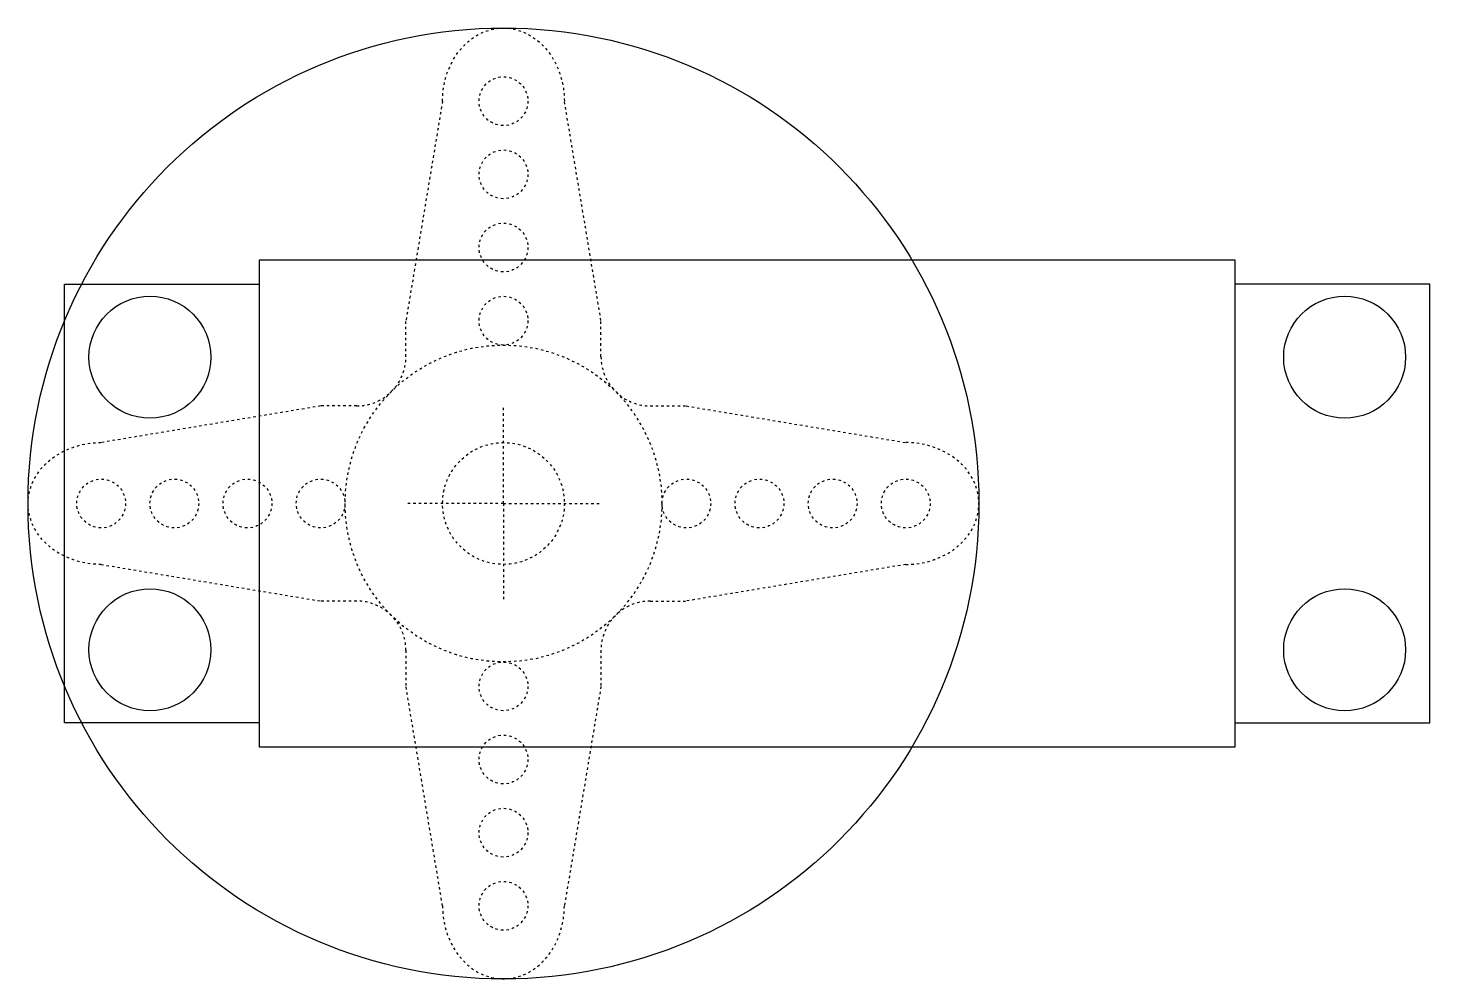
# Model space of a CAD drawing. Header units: inches. Extents: x 4 to 3747, y -1393 to 142.
# Drawn here: x 464.1 to 521.6, y -232 to -193 of the extents above; entities that cross this region are included whole.
import ezdxf

# ---------------------------------------------------------------- set-up
doc = ezdxf.new("R2010")
doc.units = ezdxf.units.IN
doc.header["$MEASUREMENT"] = 0
doc.linetypes.add('DOT2', pattern=[0.125, 0, -0.125])
doc.layers.add('Scratch', color=200, linetype='Continuous')
doc.layers.add('Switch_Wisker', color=5, linetype='DOT2')

msp = doc.modelspace()

# ---------------------------------------------------------------- linework, layer by layer
for p, q in [((473.64582, -222.52735), (473.64582, -202.52735)), ((473.64582, -202.52735), (513.64582, -202.52735)), ((513.64582, -202.52735), (513.64582, -222.52735)), ((465.64582, -221.52735), (465.64582, -203.52735)), ((465.64582, -203.52735), (473.64582, -203.52735)), ((521.64582, -203.52735), (513.64582, -203.52735)), ((521.64582, -221.52735), (521.64582, -203.52735)), ((473.64582, -221.52735), (465.64582, -221.52735)), ((513.64582, -221.52735), (521.64582, -221.52735)), ((493.64582, -222.52735), (473.64582, -222.52735)), ((513.64582, -222.52735), (493.64582, -222.52735))]:
    msp.add_line(p, q)
for centre in [(469.14582, -206.52735), (518.14582, -206.52735), (469.14582, -218.52735), (518.14582, -218.52735)]:
    msp.add_circle(centre, 2.5)
at = {"layer": 'Scratch'}
msp.add_circle((483.64582, -212.52735), 19.5, dxfattribs=at)
at = {"layer": 'Switch_Wisker'}
for p, q in [((481.14582, -196.02735), (479.64582, -205.02735)), ((487.64582, -205.02735), (486.14582, -196.02735)), ((479.64582, -206.50656), (479.64582, -205.02735)), ((487.64582, -206.50656), (487.64582, -205.02735)), ((476.14582, -208.52735), (467.14582, -210.02735)), ((477.62502, -208.52735), (476.14582, -208.52735)), ((483.64582, -212.52735), (483.64582, -208.52735)), ((483.64582, -212.52735), (483.64582, -208.52735)), ((489.66661, -208.52735), (491.14582, -208.52735)), ((491.14582, -208.52735), (500.14582, -210.02735)), ((483.64582, -212.52735), (479.64582, -212.52735)), ((483.64582, -212.52735), (479.64582, -212.52735)), ((483.64582, -212.52735), (479.64582, -212.52735)), ((483.64582, -212.52735), (479.64582, -212.52735)), ((483.64582, -212.52735), (483.64582, -216.52735)), ((483.64582, -212.52735), (487.64582, -212.52735)), ((483.64582, -212.52735), (487.64582, -212.52735)), ((483.64582, -212.52735), (483.64582, -216.52735)), ((483.64582, -212.52735), (487.64582, -212.52735)), ((483.64582, -212.52735), (487.64582, -212.52735)), ((483.64582, -212.52735), (483.64582, -216.52735)), ((467.14582, -215.02735), (476.14582, -216.52735)), ((500.14582, -215.02735), (491.14582, -216.52735)), ((477.62502, -216.52735), (476.14582, -216.52735)), ((489.66661, -216.52735), (491.14582, -216.52735)), ((479.64582, -218.54815), (479.64582, -220.02735)), ((487.64582, -218.54815), (487.64582, -220.02735)), ((481.14582, -229.02735), (479.64582, -220.02735)), ((487.64582, -220.02735), (486.14582, -229.02735))]:
    msp.add_line(p, q, dxfattribs=at)
for centre, radius in [((483.64582, -196.02735), 1), ((483.64582, -199.02735), 1), ((483.64582, -202.02735), 1), ((483.64582, -205.02735), 1), ((483.64582, -212.52735), 6.5), ((483.64582, -212.52735), 2.5), ((467.14582, -212.52735), 1), ((470.14582, -212.52735), 1), ((473.14582, -212.52735), 1), ((476.14582, -212.52735), 1), ((491.14582, -212.52735), 1), ((494.14582, -212.52735), 1), ((497.14582, -212.52735), 1), ((500.14582, -212.52735), 1), ((483.64582, -220.02735), 1), ((483.64582, -223.02735), 1), ((483.64582, -226.02735), 1), ((483.64582, -229.02735), 1)]:
    msp.add_circle(centre, radius, dxfattribs=at)
for centre, start, end in [((477.64582, -206.50656), 314.9008722, 0), ((489.64582, -206.50656), 180, 225.0991278), ((477.62502, -206.52735), 270, 315.0991278), ((489.66661, -206.52735), 224.9008722, 270), ((477.62502, -218.52735), 44.9008722, 90), ((489.66661, -218.52735), 90, 135.0991278), ((477.64582, -218.54815), 0, 45.0991278), ((489.64582, -218.54815), 134.9008722, 180)]:
    msp.add_arc(centre, 2, start, end, dxfattribs=at)
at = {"layer": 'Switch_Wisker', "extrusion": (0, 0, -1)}
for centre, major_axis in [((483.64582, -196.02735), (0, -3)), ((467.14582, -212.52735), (3, 0))]:
    msp.add_ellipse(centre, major_axis=major_axis, ratio=0.83333333, start_param=1.57079633, end_param=4.71238898, dxfattribs=at)
at = {"layer": 'Switch_Wisker'}
for centre, major_axis in [((500.14582, -212.52735), (-3, 0)), ((483.64582, -229.02735), (0, 3))]:
    msp.add_ellipse(centre, major_axis=major_axis, ratio=0.83333333, start_param=1.57079633, end_param=4.71238898, dxfattribs=at)

doc.saveas('drawing.dxf')
